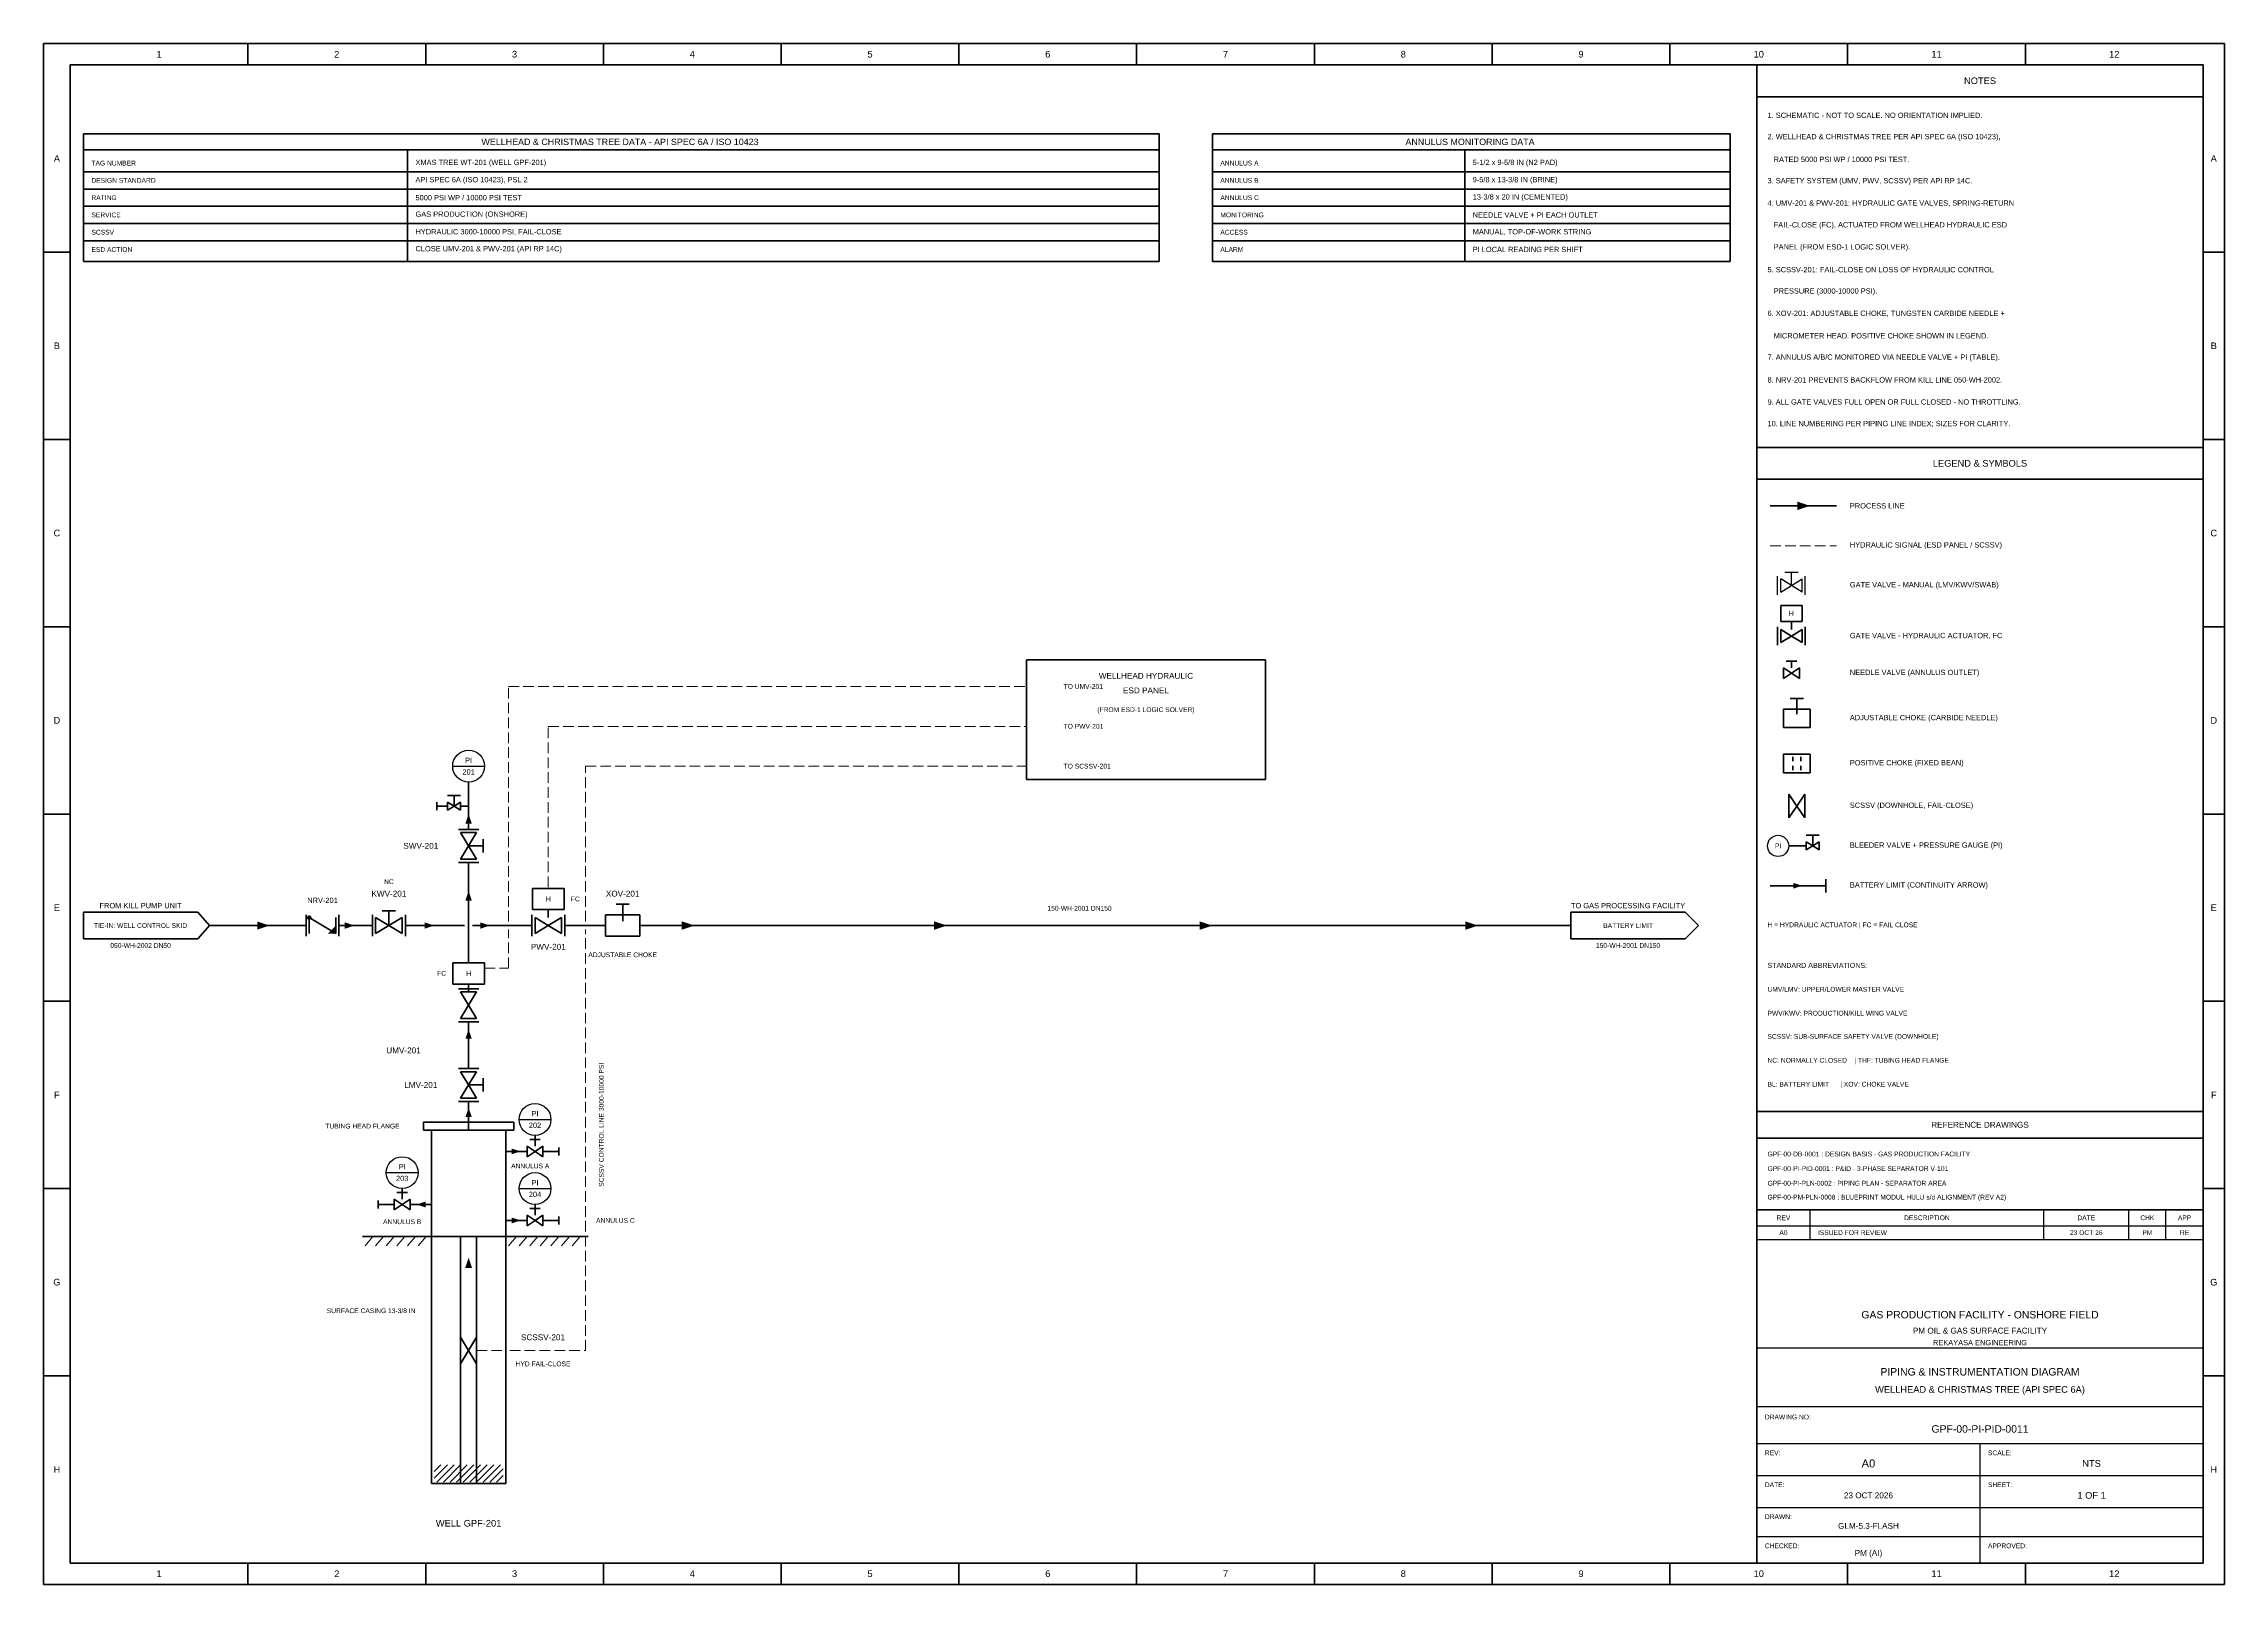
# Model space of a CAD drawing. Header units: millimetres. Extents: x 10 to 831, y 7 to 587.
import ezdxf

# ---------------------------------------------------------------- set-up
doc = ezdxf.new("R2010")
doc.units = ezdxf.units.MM
for name, color, linetype, lineweight in [('REF-EQUIP', 7, 'Continuous', 35), ('REF-FRAME', 7, 'Continuous', 35), ('REF-HATCH', 7, 'Continuous', 13), ('REF-PROC', 7, 'Continuous', 50), ('REF-SIG', 7, 'Continuous', 13), ('REF-SYM', 7, 'Continuous', 25), ('REF-TEXT', 7, 'Continuous', 18), ('REF-TITLE', 7, 'Continuous', 25)]:
    doc.layers.add(name, color=color, linetype=linetype, lineweight=lineweight)
doc.styles.add('ARIAL', font='arial.ttf')

msp = doc.modelspace()

# ---------------------------------------------------------------- linework, layer by layer
at = {"layer": 'REF-EQUIP'}
for p, q in [((25, 553), (25, 505)), ((430, 553), (25, 553)), ((430, 505), (430, 553)), ((450, 553), (450, 505)), ((645, 553), (450, 553)), ((645, 505), (645, 553)), ((25, 547), (430, 547)), ((147, 505), (147, 547)), ((450, 547), (645, 547)), ((545, 505), (545, 547)), ((25, 538.75), (430, 538.75)), ((450, 538.75), (645, 538.75)), ((25, 532.25), (430, 532.25)), ((25, 525.75), (430, 525.75)), ((450, 532.25), (645, 532.25)), ((450, 525.75), (645, 525.75)), ((25, 519.25), (430, 519.25)), ((450, 519.25), (645, 519.25)), ((25, 512.75), (430, 512.75)), ((450, 512.75), (645, 512.75)), ((25, 505), (430, 505)), ((450, 505), (645, 505)), ((380, 355), (380, 310)), ((470, 355), (380, 355)), ((470, 310), (470, 355)), ((380, 310), (470, 310)), ((153, 178), (153, 181)), ((153, 181), (187, 181)), ((187, 178), (187, 181)), ((153, 178), (187, 178)), ((156, 178), (156, 138)), ((184, 178), (156, 178)), ((184, 138), (184, 178)), ((156, 45), (156, 138)), ((156, 138), (184, 138)), ((167, 100), (167, 138)), ((173, 100), (173, 138)), ((184, 45), (184, 138)), ((167, 45), (167, 90)), ((173, 45), (173, 90)), ((156, 45), (184, 45))]:
    msp.add_line(p, q, dxfattribs=at)
at = {"layer": 'REF-FRAME'}
for p, q in [((10, 587), (10, 7)), ((831, 587), (10, 587)), ((86.917, 579), (86.917, 587)), ((153.833, 579), (153.833, 587)), ((220.75, 579), (220.75, 587)), ((287.667, 579), (287.667, 587)), ((354.583, 579), (354.583, 587)), ((421.5, 579), (421.5, 587)), ((488.417, 579), (488.417, 587)), ((555.333, 579), (555.333, 587)), ((622.25, 579), (622.25, 587)), ((689.167, 579), (689.167, 587)), ((756.083, 579), (756.083, 587)), ((831, 7), (831, 587)), ((20, 579), (20, 15)), ((823, 579), (20, 579)), ((655, 15), (655, 579)), ((823, 15), (823, 579)), ((655, 567), (823, 567)), ((10, 508.5), (20, 508.5)), ((823, 508.5), (831, 508.5)), ((10, 438), (20, 438)), ((823, 438), (831, 438)), ((655, 435), (823, 435)), ((655, 423), (823, 423)), ((10, 367.5), (20, 367.5)), ((823, 367.5), (831, 367.5)), ((10, 297), (20, 297)), ((823, 297), (831, 297)), ((10, 226.5), (20, 226.5)), ((823, 226.5), (831, 226.5)), ((655, 185), (823, 185)), ((655, 175), (823, 175)), ((10, 156), (20, 156)), ((823, 156), (831, 156)), ((655, 148), (823, 148)), ((130, 138), (156, 138)), ((184, 138), (215, 138)), ((10, 85.5), (20, 85.5)), ((823, 85.5), (831, 85.5)), ((20, 15), (823, 15)), ((86.917, 7), (86.917, 15)), ((153.833, 7), (153.833, 15)), ((220.75, 7), (220.75, 15)), ((287.667, 7), (287.667, 15)), ((354.583, 7), (354.583, 15)), ((421.5, 7), (421.5, 15)), ((488.417, 7), (488.417, 15)), ((555.333, 7), (555.333, 15)), ((622.25, 7), (622.25, 15)), ((689.167, 7), (689.167, 15)), ((756.083, 7), (756.083, 15)), ((10, 7), (831, 7))]:
    msp.add_line(p, q, dxfattribs=at)
at = {"layer": 'REF-HATCH'}
for p, q in [((134, 138), (131, 134.5)), ((138, 138), (135, 134.5)), ((142, 138), (139, 134.5)), ((146, 138), (143, 134.5)), ((150, 138), (147, 134.5)), ((154, 138), (151, 134.5)), ((188, 138), (185, 134.5)), ((192, 138), (189, 134.5)), ((196, 138), (193, 134.5)), ((200, 138), (197, 134.5)), ((204, 138), (201, 134.5)), ((208, 138), (205, 134.5)), ((212, 138), (209, 134.5)), ((157, 47), (162, 52)), ((157, 49.5), (159.5, 52)), ((158, 45.5), (164.5, 52)), ((160.5, 45.5), (167, 52)), ((163, 45.5), (169.5, 52)), ((165.5, 45.5), (172, 52)), ((168, 45.5), (174.5, 52)), ((170.5, 45.5), (177, 52)), ((173, 45.5), (179.5, 52)), ((175.5, 45.5), (182, 52)), ((178, 45.5), (183, 50.5)), ((180.5, 45.5), (183, 48))]:
    msp.add_line(p, q, dxfattribs=at)
at = {"layer": 'REF-PROC'}
for p, q in [((660, 413), (685, 413)), ((664, 375.5), (664, 369.5)), ((672, 375.5), (664, 375.5)), ((664, 369.5), (672, 369.5)), ((668, 366.5), (668, 369.5)), ((672, 369.5), (672, 375.5)), ((662.8, 360.5), (662.8, 367.5)), ((664, 361.5), (664, 366.5)), ((668, 364), (664, 366.5)), ((664, 361.5), (668, 364)), ((668, 364), (672, 366.5)), ((672, 361.5), (668, 364)), ((672, 361.5), (672, 366.5)), ((673.2, 360.5), (673.2, 367.5)), ((666, 354.5), (670, 354.5)), ((668, 352), (668, 354.5)), ((665, 348), (665, 352)), ((668, 350), (665, 352)), ((665, 348), (668, 350)), ((668, 350), (671, 352)), ((671, 348), (668, 350)), ((671, 348), (671, 352)), ((667.5, 340.5), (672.5, 340.5)), ((670, 336.5), (670, 340.5)), ((665, 336.5), (665, 329.5)), ((675, 336.5), (665, 336.5)), ((665, 329.5), (675, 329.5)), ((670, 336.5), (670, 334.6)), ((675, 329.5), (675, 336.5)), ((665, 319.5), (665, 312.5)), ((675, 319.5), (665, 319.5)), ((665, 312.5), (675, 312.5)), ((668.5, 316.9), (668.5, 318.5)), ((668.5, 313.5), (668.5, 315.1)), ((671.5, 316.9), (671.5, 318.5)), ((671.5, 313.5), (671.5, 315.1)), ((675, 312.5), (675, 319.5)), ((162, 304), (167, 304)), ((164.5, 300), (164.5, 304)), ((170, 305), (170, 309)), ((170, 291.2), (170, 305)), ((667, 295.5), (667, 304.5)), ((670, 300), (667, 304.5)), ((670, 300), (673, 304.5)), ((673, 295.5), (673, 304.5)), ((158, 298.5), (158, 301.5)), ((162, 300), (158, 300)), ((162, 298.5), (162, 301.5)), ((164.5, 300), (162, 301.5)), ((162, 298.5), (164.5, 300)), ((164.5, 300), (167, 301.5)), ((167, 298.5), (164.5, 300)), ((167, 298.5), (167, 301.5)), ((167, 300), (170, 300)), ((667, 295.5), (670, 300)), ((673, 295.5), (670, 300)), ((166.2, 291.2), (173.8, 291.2)), ((167, 290), (170, 285)), ((167, 290), (173, 290)), ((173, 290), (170, 285)), ((175.5, 282.5), (175.5, 287.5)), ((673.5, 289), (678.5, 289)), ((676, 285), (676, 289)), ((167, 280), (170, 285)), ((167, 280), (173, 280)), ((170, 285), (175.5, 285)), ((173, 280), (170, 285)), ((667, 285), (673.5, 285)), ((673.5, 283.5), (673.5, 286.5)), ((676, 285), (673.5, 286.5)), ((673.5, 283.5), (676, 285)), ((676, 285), (678.5, 286.5)), ((678.5, 283.5), (676, 285)), ((678.5, 283.5), (678.5, 286.5)), ((166.2, 278.8), (173.8, 278.8)), ((170, 241), (170, 278.8)), ((681, 267.5), (681, 272.5)), ((194, 269), (194, 261)), ((206, 269), (194, 269)), ((206, 261), (206, 269)), ((225.5, 263), (230.5, 263)), ((228, 259), (228, 263)), ((660, 270), (681, 270)), ((25, 260), (25, 250)), ((68, 260), (25, 260)), ((72.5, 255), (68, 260)), ((68, 250), (72.5, 255)), ((72.5, 255), (108.8, 255)), ((108.8, 251), (108.8, 259)), ((110, 252), (110, 258)), ((110, 258), (120, 252)), ((120, 252), (120, 258)), ((121.2, 251), (121.2, 259)), ((121.2, 255), (133.8, 255)), ((133.8, 251), (133.8, 259)), ((135, 252), (135, 258)), ((140, 255), (135, 258)), ((135, 252), (140, 255)), ((137.5, 260.5), (142.5, 260.5)), ((140, 255), (140, 260.5)), ((140, 255), (145, 258)), ((145, 252), (140, 255)), ((145, 252), (145, 258)), ((146.2, 251), (146.2, 259)), ((146.2, 255), (168.5, 255)), ((171.5, 255), (193.8, 255)), ((193.8, 251), (193.8, 259)), ((194, 261), (206, 261)), ((195, 252), (195, 258)), ((200, 255), (195, 258)), ((195, 252), (200, 255)), ((200, 258), (200, 261)), ((200, 255), (205, 258)), ((205, 252), (200, 255)), ((205, 252), (205, 258)), ((206.2, 251), (206.2, 259)), ((206.2, 255), (221.5, 255)), ((221.5, 259), (221.5, 251)), ((234.5, 259), (221.5, 259)), ((228, 259), (228, 256.6)), ((234.5, 251), (234.5, 259)), ((234.5, 255), (585, 255)), ((585, 260), (585, 250)), ((628, 260), (585, 260)), ((633, 255), (628, 260)), ((628, 250), (633, 255)), ((25, 250), (68, 250)), ((221.5, 251), (234.5, 251)), ((585, 250), (628, 250)), ((164, 241), (164, 233)), ((176, 241), (164, 241)), ((176, 233), (176, 241)), ((164, 233), (176, 233)), ((166.2, 231.2), (173.8, 231.2)), ((167, 230), (170, 225)), ((167, 230), (173, 230)), ((170, 230), (170, 233)), ((170, 231.2), (170, 233)), ((173, 230), (170, 225)), ((167, 220), (170, 225)), ((173, 220), (170, 225)), ((166.2, 218.8), (173.8, 218.8)), ((167, 220), (173, 220)), ((170, 201.2), (170, 218.8)), ((166.2, 201.2), (173.8, 201.2)), ((167, 200), (170, 195)), ((167, 200), (173, 200)), ((173, 200), (170, 195)), ((175.5, 192.5), (175.5, 197.5)), ((167, 190), (170, 195)), ((167, 190), (173, 190)), ((170, 195), (175.5, 195)), ((173, 190), (170, 195)), ((166.2, 188.8), (173.8, 188.8)), ((170, 178), (170, 188.8)), ((193, 174.5), (197, 174.5)), ((195, 174.5), (195, 176)), ((195, 172), (195, 174.5)), ((184, 170), (192, 170)), ((192, 168), (192, 172)), ((195, 170), (192, 172)), ((192, 168), (195, 170)), ((195, 170), (198, 172)), ((198, 168), (195, 170)), ((198, 168), (198, 172)), ((198, 170), (204, 170)), ((204, 168.5), (204, 171.5)), ((145, 154.5), (145, 156)), ((136, 148.5), (136, 151.5)), ((136, 150), (142, 150)), ((142, 148), (142, 152)), ((145, 150), (142, 152)), ((142, 148), (145, 150)), ((143, 154.5), (147, 154.5)), ((145, 152), (145, 154.5)), ((145, 150), (148, 152)), ((148, 148), (145, 150)), ((148, 148), (148, 152)), ((148, 150), (156, 150)), ((193, 148.5), (197, 148.5)), ((195, 148.5), (195, 150)), ((195, 146), (195, 148.5)), ((184, 144), (192, 144)), ((192, 142), (192, 146)), ((195, 144), (192, 146)), ((192, 142), (195, 144)), ((195, 144), (198, 146)), ((198, 142), (195, 144)), ((198, 142), (198, 146)), ((198, 144), (204, 144)), ((204, 142.5), (204, 145.5)), ((167, 90), (167, 100)), ((170, 95), (167, 100)), ((170, 95), (173, 100)), ((173, 90), (173, 100)), ((167, 90), (170, 95)), ((173, 90), (170, 95))]:
    msp.add_line(p, q, dxfattribs=at)
for points in [[(675, 413), (670.2, 414.6), (670.2, 411.4)], [(170, 297), (168.8, 293.4), (171.2, 293.4)], [(672, 270), (668.7, 271.1), (668.7, 268.9)], [(170, 268), (168.8, 264.4), (171.2, 264.4)], [(95, 255), (90.5, 256.5), (90.5, 253.5)], [(110, 258), (109.364, 258.636), (109.1, 258)], [(110, 258), (109.1, 258), (109.364, 257.364)], [(110, 258), (110, 258.9), (109.364, 258.636)], [(110, 258), (109.364, 257.364), (110, 257.1)], [(110, 258), (110.636, 258.636), (110, 258.9)], [(110, 258), (110.9, 258), (110.636, 258.636)], [(110, 258), (110, 257.1), (110.636, 257.364)], [(110, 258), (110.636, 257.364), (110.9, 258)], [(120, 252), (117, 252), (120, 255)], [(127, 255), (123.4, 256.2), (123.4, 253.8)], [(157, 255), (153.4, 256.2), (153.4, 253.8)], [(178, 255), (174.4, 256.2), (174.4, 253.8)], [(255, 255), (250.2, 256.6), (250.2, 253.4)], [(350, 255), (345.2, 256.6), (345.2, 253.4)], [(450, 255), (445.2, 256.6), (445.2, 253.4)], [(550, 255), (545.2, 256.6), (545.2, 253.4)], [(170, 216), (168.8, 212.4), (171.2, 212.4)], [(170, 186.5), (168.8, 182.9), (171.2, 182.9)], [(189.5, 170), (186.2, 171.1), (186.2, 168.9)], [(150.5, 150), (153.8, 151.1), (153.8, 148.9)], [(189.5, 144), (186.2, 145.1), (186.2, 142.9)], [(170, 130), (168.7, 126.1), (171.3, 126.1)]]:
    msp.add_solid(points, dxfattribs=at)
at = {"layer": 'REF-SIG'}
for p, q in [((660, 398), (664, 398)), ((665.6, 398), (669.6, 398)), ((671.2, 398), (675.2, 398)), ((676.8, 398), (680.8, 398)), ((682.4, 398), (685, 398)), ((185, 345), (189, 345)), ((190.6, 345), (194.6, 345)), ((196.2, 345), (200.2, 345)), ((201.8, 345), (205.8, 345)), ((207.4, 345), (211.4, 345)), ((213, 345), (217, 345)), ((218.6, 345), (222.6, 345)), ((224.2, 345), (228.2, 345)), ((229.8, 345), (233.8, 345)), ((235.4, 345), (239.4, 345)), ((241, 345), (245, 345)), ((246.6, 345), (250.6, 345)), ((252.2, 345), (256.2, 345)), ((257.8, 345), (261.8, 345)), ((263.4, 345), (267.4, 345)), ((269, 345), (273, 345)), ((274.6, 345), (278.6, 345)), ((280.2, 345), (284.2, 345)), ((285.8, 345), (289.8, 345)), ((291.4, 345), (295.4, 345)), ((297, 345), (301, 345)), ((302.6, 345), (306.6, 345)), ((308.2, 345), (312.2, 345)), ((313.8, 345), (317.8, 345)), ((319.4, 345), (323.4, 345)), ((325, 345), (329, 345)), ((330.6, 345), (334.6, 345)), ((336.2, 345), (340.2, 345)), ((341.8, 345), (345.8, 345)), ((347.4, 345), (351.4, 345)), ((353, 345), (357, 345)), ((358.6, 345), (362.6, 345)), ((364.2, 345), (368.2, 345)), ((369.8, 345), (373.8, 345)), ((375.4, 345), (379.4, 345)), ((185, 340.5), (185, 344.5)), ((185, 334.9), (185, 338.9)), ((185, 329.3), (185, 333.3)), ((200, 330), (204, 330)), ((200, 325.5), (200, 329.5)), ((205.6, 330), (209.6, 330)), ((211.2, 330), (215.2, 330)), ((216.8, 330), (220.8, 330)), ((222.4, 330), (226.4, 330)), ((228, 330), (232, 330)), ((233.6, 330), (237.6, 330)), ((239.2, 330), (243.2, 330)), ((244.8, 330), (248.8, 330)), ((250.4, 330), (254.4, 330)), ((256, 330), (260, 330)), ((261.6, 330), (265.6, 330)), ((267.2, 330), (271.2, 330)), ((272.8, 330), (276.8, 330)), ((278.4, 330), (282.4, 330)), ((284, 330), (288, 330)), ((289.6, 330), (293.6, 330)), ((295.2, 330), (299.2, 330)), ((300.8, 330), (304.8, 330)), ((306.4, 330), (310.4, 330)), ((312, 330), (316, 330)), ((317.6, 330), (321.6, 330)), ((323.2, 330), (327.2, 330)), ((328.8, 330), (332.8, 330)), ((334.4, 330), (338.4, 330)), ((340, 330), (344, 330)), ((345.6, 330), (349.6, 330)), ((351.2, 330), (355.2, 330)), ((356.8, 330), (360.8, 330)), ((362.4, 330), (366.4, 330)), ((368, 330), (372, 330)), ((373.6, 330), (377.6, 330)), ((379.2, 330), (380, 330)), ((185, 323.7), (185, 327.7)), ((185, 318.1), (185, 322.1)), ((200, 319.9), (200, 323.9)), ((185, 312.5), (185, 316.5)), ((200, 314.3), (200, 318.3)), ((200, 308.7), (200, 312.7)), ((214, 312.5), (214, 315)), ((214, 315), (218, 315)), ((219.6, 315), (223.6, 315)), ((225.2, 315), (229.2, 315)), ((230.8, 315), (234.8, 315)), ((236.4, 315), (240.4, 315)), ((242, 315), (246, 315)), ((247.6, 315), (251.6, 315)), ((253.2, 315), (257.2, 315)), ((258.8, 315), (262.8, 315)), ((264.4, 315), (268.4, 315)), ((270, 315), (274, 315)), ((275.6, 315), (279.6, 315)), ((281.2, 315), (285.2, 315)), ((286.8, 315), (290.8, 315)), ((292.4, 315), (296.4, 315)), ((298, 315), (302, 315)), ((303.6, 315), (307.6, 315)), ((309.2, 315), (313.2, 315)), ((314.8, 315), (318.8, 315)), ((320.4, 315), (324.4, 315)), ((326, 315), (330, 315)), ((331.6, 315), (335.6, 315)), ((337.2, 315), (341.2, 315)), ((342.8, 315), (346.8, 315)), ((348.4, 315), (352.4, 315)), ((354, 315), (358, 315)), ((359.6, 315), (363.6, 315)), ((365.2, 315), (369.2, 315)), ((370.8, 315), (374.8, 315)), ((376.4, 315), (380, 315)), ((185, 306.9), (185, 310.9)), ((185, 301.3), (185, 305.3)), ((200, 303.1), (200, 307.1)), ((214, 306.9), (214, 310.9)), ((214, 301.3), (214, 305.3)), ((185, 295.7), (185, 299.7)), ((200, 297.5), (200, 301.5)), ((200, 291.9), (200, 295.9)), ((214, 295.7), (214, 299.7)), ((185, 290.1), (185, 294.1)), ((185, 284.5), (185, 288.5)), ((200, 286.3), (200, 290.3)), ((214, 290.1), (214, 294.1)), ((214, 284.5), (214, 288.5)), ((185, 278.9), (185, 282.9)), ((200, 280.7), (200, 284.7)), ((214, 278.9), (214, 282.9)), ((185, 273.3), (185, 277.3)), ((185, 267.7), (185, 271.7)), ((200, 275.1), (200, 279.1)), ((200, 269.5), (200, 273.5)), ((214, 273.3), (214, 277.3)), ((214, 267.7), (214, 271.7)), ((185, 262.1), (185, 266.1)), ((214, 262.1), (214, 266.1)), ((185, 256.5), (185, 260.5)), ((214, 256.5), (214, 260.5)), ((185, 250.2), (185, 253.5)), ((185, 244.6), (185, 248.6)), ((214, 251.8), (214, 253.5)), ((214, 246.2), (214, 250.2)), ((176, 239), (180, 239)), ((181.6, 239), (185, 239)), ((185, 239), (185, 243)), ((214, 240.6), (214, 244.6)), ((214, 235), (214, 239)), ((214, 229.4), (214, 233.4)), ((214, 223.8), (214, 227.8)), ((214, 218.2), (214, 222.2)), ((214, 212.6), (214, 216.6)), ((214, 207), (214, 211)), ((214, 201.4), (214, 205.4)), ((214, 195.8), (214, 199.8)), ((214, 190.2), (214, 194.2)), ((214, 184.6), (214, 188.6)), ((214, 179), (214, 183)), ((214, 173.4), (214, 177.4)), ((214, 167.8), (214, 171.8)), ((214, 162.2), (214, 166.2)), ((214, 156.6), (214, 160.6)), ((214, 151), (214, 155)), ((214, 145.4), (214, 149.4)), ((214, 139.8), (214, 143.8)), ((214, 134.2), (214, 138.2)), ((214, 128.6), (214, 132.6)), ((214, 123), (214, 127)), ((214, 117.4), (214, 121.4)), ((214, 111.8), (214, 115.8)), ((214, 106.2), (214, 110.2)), ((214, 100.6), (214, 104.6)), ((214, 95), (214, 99)), ((173, 95), (177, 95)), ((178.6, 95), (182.5, 95)), ((185.5, 95), (189.5, 95)), ((191.1, 95), (195.1, 95)), ((196.7, 95), (200.7, 95)), ((202.3, 95), (206.3, 95)), ((207.9, 95), (211.9, 95)), ((213.5, 95), (214, 95))]:
    msp.add_line(p, q, dxfattribs=at)
at = {"layer": 'REF-SYM'}
for p, q in [((662.8, 379.5), (662.8, 386.5)), ((665.5, 388), (670.5, 388)), ((668, 383), (668, 388)), ((673.2, 379.5), (673.2, 386.5)), ((664, 380.5), (664, 385.5)), ((668, 383), (664, 385.5)), ((664, 380.5), (668, 383)), ((668, 383), (672, 385.5)), ((672, 380.5), (668, 383)), ((672, 380.5), (672, 385.5)), ((164, 315), (176, 315)), ((189, 182), (201, 182)), ((139, 162), (151, 162)), ((189, 156), (201, 156))]:
    msp.add_line(p, q, dxfattribs=at)
for centre, radius in [((170, 315), 6), ((663, 285), 4), ((195, 182), 6), ((145, 162), 6), ((195, 156), 6)]:
    msp.add_circle(centre, radius, dxfattribs=at)
at = {"layer": 'REF-TITLE'}
for p, q in [((675, 136.8), (675, 148)), ((763, 136.8), (763, 148)), ((795, 136.8), (795, 148)), ((809, 136.8), (809, 148)), ((655, 142), (823, 142)), ((655, 136.8), (823, 136.8)), ((655, 96), (823, 96)), ((655, 74), (823, 74)), ((655, 60), (823, 60)), ((739, 15), (739, 60)), ((655, 48), (823, 48)), ((655, 36), (823, 36)), ((655, 25), (823, 25))]:
    msp.add_line(p, q, dxfattribs=at)

# ---------------------------------------------------------------- texts
at = {"layer": 'REF-TEXT', "style": 'ARIAL'}
for s, insert, char_height, attachment_point in [('1', (53.458, 583), 2.5, 5), ('2', (120.375, 583), 2.5, 5), ('3', (187.292, 583), 2.5, 5), ('4', (254.208, 583), 2.5, 5), ('5', (321.125, 583), 2.5, 5), ('6', (388.042, 583), 2.5, 5), ('7', (454.958, 583), 2.5, 5), ('8', (521.875, 583), 2.5, 5), ('9', (588.792, 583), 2.5, 5), ('10', (655.708, 583), 2.5, 5), ('11', (722.625, 583), 2.5, 5), ('12', (789.542, 583), 2.5, 5), ('NOTES', (739, 573), 2.5, 5), ('1. SCHEMATIC - NOT TO SCALE. NO ORIENTATION IMPLIED.', (659, 560), 2, 4), ('WELLHEAD & CHRISTMAS TREE DATA - API SPEC 6A / ISO 10423', (227, 550), 2.4, 5), ('ANNULUS MONITORING DATA', (547, 550), 2.4, 5), ('2. WELLHEAD & CHRISTMAS TREE PER API SPEC 6A (ISO 10423),', (659, 551.7), 2, 4), ('A', (15, 543.75), 2.5, 5), ('TAG NUMBER', (28, 542), 1.8, 4), ('XMAS TREE WT-201 (WELL GPF-201)', (150, 542), 2, 4), ('ANNULUS A', (453, 542), 1.8, 4), ('5-1/2 x 9-5/8 IN (N2 PAD)', (548, 542), 2, 4), ('   RATED 5000 PSI WP / 10000 PSI TEST.', (659, 543.4), 2, 4), ('A', (827, 543.75), 2.5, 5), ('DESIGN STANDARD', (28, 535.5), 1.8, 4), ('API SPEC 6A (ISO 10423), PSL 2', (150, 535.5), 2, 4), ('ANNULUS B', (453, 535.5), 1.8, 4), ('9-5/8 x 13-3/8 IN (BRINE)', (548, 535.5), 2, 4), ('3. SAFETY SYSTEM (UMV, PWV, SCSSV) PER API RP 14C.', (659, 535.1), 2, 4), ('RATING', (28, 529), 1.8, 4), ('5000 PSI WP / 10000 PSI TEST', (150, 529), 2, 4), ('ANNULUS C', (453, 529), 1.8, 4), ('13-3/8 x 20 IN (CEMENTED)', (548, 529), 2, 4), ('4. UMV-201 & PWV-201: HYDRAULIC GATE VALVES, SPRING-RETURN', (659, 526.8), 2, 4), ('SERVICE', (28, 522.5), 1.8, 4), ('GAS PRODUCTION (ONSHORE)', (150, 522.5), 2, 4), ('MONITORING', (453, 522.5), 1.8, 4), ('NEEDLE VALVE + PI EACH OUTLET', (548, 522.5), 2, 4), ('   FAIL-CLOSE (FC), ACTUATED FROM WELLHEAD HYDRAULIC ESD', (659, 518.5), 2, 4), ('SCSSV', (28, 516), 1.8, 4), ('ESD ACTION', (28, 509.5), 1.8, 4), ('CLOSE UMV-201 & PWV-201 (API RP 14C)', (150, 509.5), 2, 4), ('HYDRAULIC 3000-10000 PSI, FAIL-CLOSE', (150, 516), 2, 4), ('ACCESS', (453, 516), 1.8, 4), ('ALARM', (453, 509.5), 1.8, 4), ('MANUAL, TOP-OF-WORK STRING', (548, 516), 2, 4), ('PI LOCAL READING PER SHIFT', (548, 509.5), 2, 4), ('   PANEL (FROM ESD-1 LOGIC SOLVER).', (659, 510.2), 2, 4), ('5. SCSSV-201: FAIL-CLOSE ON LOSS OF HYDRAULIC CONTROL', (659, 501.9), 2, 4), ('   PRESSURE (3000-10000 PSI).', (659, 493.6), 2, 4), ('6. XOV-201: ADJUSTABLE CHOKE, TUNGSTEN CARBIDE NEEDLE +', (659, 485.3), 2, 4), ('   MICROMETER HEAD. POSITIVE CHOKE SHOWN IN LEGEND.', (659, 477), 2, 4), ('B', (15, 473.25), 2.5, 5), ('7. ANNULUS A/B/C MONITORED VIA NEEDLE VALVE + PI (TABLE).', (659, 468.7), 2, 4), ('B', (827, 473.25), 2.5, 5), ('8. NRV-201 PREVENTS BACKFLOW FROM KILL LINE 050-WH-2002.', (659, 460.4), 2, 4), ('9. ALL GATE VALVES FULL OPEN OR FULL CLOSED - NO THROTTLING.', (659, 452.1), 2, 4), ('10. LINE NUMBERING PER PIPING LINE INDEX; SIZES FOR CLARITY.', (659, 443.8), 2, 4), ('LEGEND & SYMBOLS', (739, 429), 2.5, 5), ('PROCESS LINE', (690, 413), 2, 4), ('C', (15, 402.75), 2.5, 5), ('C', (827, 402.75), 2.5, 5), ('HYDRAULIC SIGNAL (ESD PANEL / SCSSV)', (690, 398), 2, 4), ('GATE VALVE - MANUAL (LMV/KWV/SWAB)', (690, 383), 2, 4), ('H', (668, 372.5), 2, 5), ('GATE VALVE - HYDRAULIC ACTUATOR, FC', (690, 364), 2, 4), ('TO UMV-201', (394, 345), 1.8, 4), ('WELLHEAD HYDRAULIC', (425, 349), 2.2, 5), ('NEEDLE VALVE (ANNULUS OUTLET)', (690, 350), 2, 4), ('(FROM ESD-1 LOGIC SOLVER)', (425, 336), 1.8, 5), ('ESD PANEL', (425, 343.5), 2.2, 5), ('D', (15, 332.25), 2.5, 5), ('TO PWV-201', (394, 330), 1.8, 4), ('ADJUSTABLE CHOKE (CARBIDE NEEDLE)', (690, 333), 2, 4), ('D', (827, 332.25), 2.5, 5), ('201', (170, 312.8), 2, 5), ('PI', (170, 317.2), 2, 5), ('TO SCSSV-201', (394, 315), 1.8, 4), ('POSITIVE CHOKE (FIXED BEAN)', (690, 316), 2, 4), ('SCSSV (DOWNHOLE, FAIL-CLOSE)', (690, 300), 2, 4), ('SWV-201', (152, 285), 2.2, 5), ('PI', (663, 285), 1.8, 5), ('BLEEDER VALVE + PRESSURE GAUGE (PI)', (690, 285), 2, 4), ('NC', (140, 271.5), 1.8, 5), ('BATTERY LIMIT (CONTINUITY ARROW)', (690, 270), 2, 4), ('E', (15, 261.75), 2.5, 5), ('FROM KILL PUMP UNIT', (46.5, 262.5), 2, 5), ('NRV-201', (115, 264.5), 2, 5), ('KWV-201', (140, 267), 2.2, 5), ('H', (200, 265), 2, 5), ('FC', (208.5, 265), 1.8, 4), ('XOV-201', (228, 267), 2.2, 5), ('TO GAS PROCESSING FACILITY', (606.5, 262.5), 2, 5), ('E', (827, 261.75), 2.5, 5), ('TIE-IN: WELL CONTROL SKID', (46.5, 255), 1.8, 5), ('150-WH-2001 DN150', (400, 261.5), 1.8, 5), ('BATTERY LIMIT', (606.5, 255), 1.8, 5), ('H = HYDRAULIC ACTUATOR | FC = FAIL CLOSE', (659, 255), 1.8, 4), ('050-WH-2002 DN50', (46.5, 247.5), 1.8, 5), ('PWV-201', (200, 247), 2.2, 5), ('150-WH-2001 DN150', (606.5, 247.5), 1.8, 5), ('ADJUSTABLE CHOKE', (228, 244), 1.8, 5), ('STANDARD ABBREVIATIONS:', (659, 240), 1.9, 4), ('FC', (161.5, 237), 1.8, 6), ('H', (170, 237), 2, 5), ('UMV/LMV: UPPER/LOWER MASTER VALVE', (659, 231), 1.8, 4), ('PWV/KWV: PRODUCTION/KILL WING VALVE', (659, 222), 1.8, 4), ('SCSSV: SUB-SURFACE SAFETY VALVE (DOWNHOLE)', (659, 213), 1.8, 4), ('UMV-201', (152, 208), 2.2, 6), ('NC: NORMALLY CLOSED    | THF: TUBING HEAD FLANGE', (659, 204), 1.8, 4), ('F', (15, 191.25), 2.5, 5), ('LMV-201', (152, 195), 2.2, 5), ('BL: BATTERY LIMIT      | XOV: CHOKE VALVE', (659, 195), 1.8, 4), ('F', (827, 191.25), 2.5, 5), ('202', (195, 179.8), 2, 5), ('PI', (195, 184.2), 2, 5), ('REFERENCE DRAWINGS', (739, 180), 2.2, 5), ('TUBING HEAD FLANGE', (144, 179.5), 1.8, 6), ('PI', (145, 164.2), 2, 5), ('ANNULUS A', (186, 164.5), 1.8, 4), ('GPF-00-DB-0001 : DESIGN BASIS - GAS PRODUCTION FACILITY', (659, 169), 1.8, 4), ('GPF-00-PI-PID-0001 : P&ID - 3-PHASE SEPARATOR V-101', (659, 163.5), 1.8, 4), ('203', (145, 159.8), 2, 5), ('PI', (195, 158.2), 2, 5), ('GPF-00-PI-PLN-0002 : PIPING PLAN - SEPARATOR AREA', (659, 158), 1.8, 4), ('204', (195, 153.8), 2, 5), ('GPF-00-PM-PLN-0008 : BLUEPRINT MODUL HULU s/d ALIGNMENT (REV A2)', (659, 152.5), 1.8, 4), ('ANNULUS B', (145, 143.5), 1.8, 5), ('ANNULUS C', (218, 144), 1.8, 4), ('REV', (665, 145), 1.8, 5), ('A0', (665, 139.4), 1.8, 5), ('ISSUED FOR REVIEW', (678, 139.4), 1.8, 4), ('DESCRIPTION', (719, 145), 1.8, 5), ('23 OCT 26', (779, 139.4), 1.8, 5), ('DATE', (779, 145), 1.8, 5), ('CHK', (802, 145), 1.8, 5), ('PM', (802, 139.4), 1.8, 5), ('APP', (816, 145), 1.8, 5), ('RE', (816, 139.4), 1.8, 5), ('G', (15, 120.75), 2.5, 5), ('G', (827, 120.75), 2.5, 5), ('SURFACE CASING 13-3/8 IN', (150, 110), 1.8, 6), ('GAS PRODUCTION FACILITY - ONSHORE FIELD', (739, 108.5), 2.8, 5), ('SCSSV-201', (198, 100), 2.2, 5), ('PM OIL & GAS SURFACE FACILITY', (739, 102.5), 2.2, 5), ('REKAYASA ENGINEERING', (739, 98), 2, 5), ('HYD FAIL-CLOSE', (198, 90), 1.8, 5), ('PIPING & INSTRUMENTATION DIAGRAM', (739, 87), 2.8, 5), ('WELLHEAD & CHRISTMAS TREE (API SPEC 6A)', (739, 80), 2.5, 5), ('DRAWING NO:', (658, 70), 1.8, 4), ('GPF-00-PI-PID-0011', (739, 65.5), 2.8, 5), ('H', (15, 50.25), 2.5, 5), ('REV:', (658, 56.5), 1.8, 4), ('A0', (697, 52.5), 3, 5), ('SCALE:', (742, 56.5), 1.8, 4), ('NTS', (781, 52.5), 2.5, 5), ('H', (827, 50.25), 2.5, 5), ('DATE:', (658, 44.5), 1.8, 4), ('23 OCT 2026', (697, 40.5), 2.2, 5), ('SHEET:', (742, 44.5), 1.8, 4), ('1 OF 1', (781, 40.5), 2.5, 5), ('DRAWN:', (658, 32.5), 1.8, 4), ('WELL GPF-201', (170, 30), 2.5, 5), ('GLM-5.3-FLASH', (697, 29), 2.2, 5), ('CHECKED:', (658, 21.5), 1.8, 4), ('PM (AI)', (697, 18.5), 2.2, 5), ('APPROVED:', (742, 21.5), 1.8, 4), ('1', (53.458, 11), 2.5, 5), ('2', (120.375, 11), 2.5, 5), ('3', (187.292, 11), 2.5, 5), ('4', (254.208, 11), 2.5, 5), ('5', (321.125, 11), 2.5, 5), ('6', (388.042, 11), 2.5, 5), ('7', (454.958, 11), 2.5, 5), ('8', (521.875, 11), 2.5, 5), ('9', (588.792, 11), 2.5, 5), ('10', (655.708, 11), 2.5, 5), ('11', (722.625, 11), 2.5, 5), ('12', (789.542, 11), 2.5, 5)]:
    msp.add_mtext(s, dxfattribs=dict(at, insert=insert, char_height=char_height, attachment_point=attachment_point))
at = {"layer": 'REF-TEXT', "insert": (220, 180), "char_height": 1.8, "attachment_point": 5, "rotation": 90, "style": 'ARIAL'}
msp.add_mtext('SCSSV CONTROL LINE 3000-10000 PSI', dxfattribs=at)

doc.saveas('drawing.dxf')
